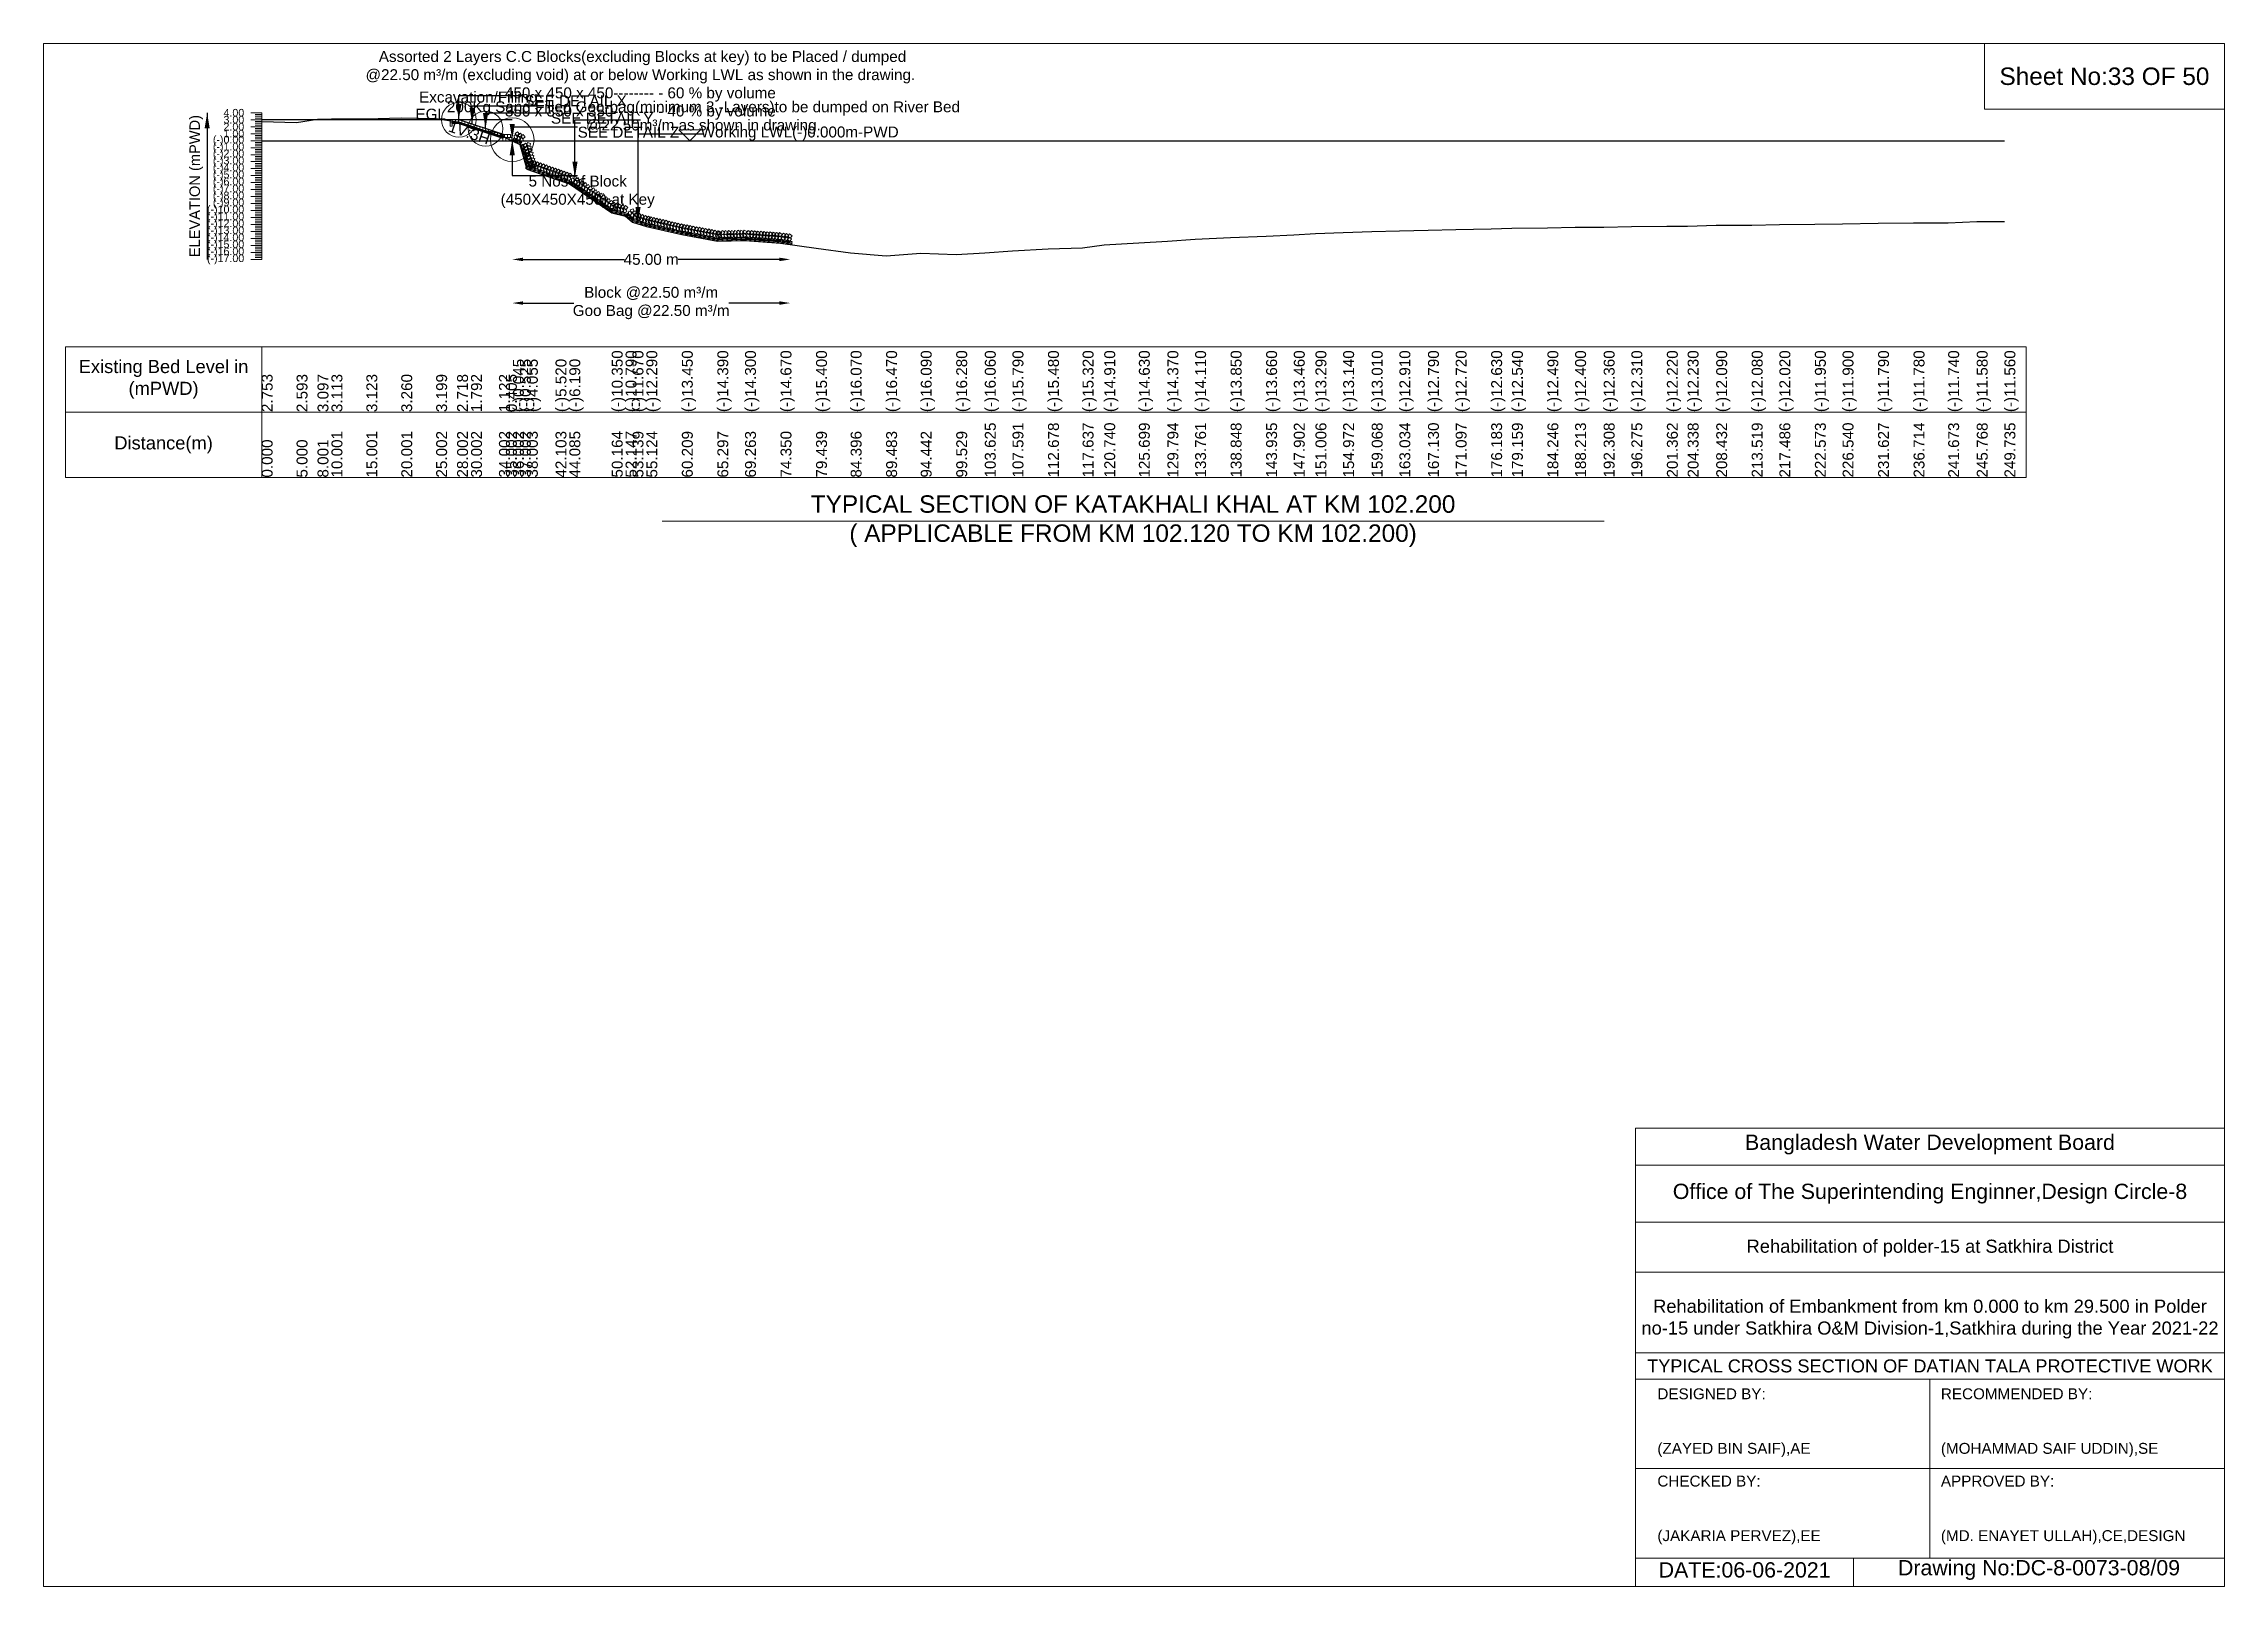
# Model space of a CAD drawing. Header units: inches. Extents: x 89000 to 845000, y -7071 to 31.
# Drawn here: x 580000 to 590000, y -7071 to 0 of the extents above; entities that cross this region are included whole.
import ezdxf

# ---------------------------------------------------------------- set-up
doc = ezdxf.new("R2010")
doc.units = ezdxf.units.IN
doc.header["$LTSCALE"] = 7
doc.header["$MEASUREMENT"] = 0
for name, color, linetype, lineweight in [('Cross section Data Border', 7, 'Continuous', 9), ('Cross Section Labels', 7, 'Continuous', 9), ('Existing_Bed_Level for Xsection', 7, 'Continuous', 25), ('Long Section Labels', 7, 'Continuous', 9)]:
    doc.layers.add(name, color=color, linetype=linetype, lineweight=lineweight)
doc.styles.get("Standard").update_dxf_attribs({"font": 'arial.ttf'})
doc.dimstyles.new('Appron Lebeling Style', dxfattribs={"dimtxt": 50, "dimasz": 50, "dimexe": 0.18, "dimexo": 0.0625, "dimgap": 0.09, "dimtad": 0, "dimtih": 1, "dimtoh": 1, "dimdec": 4, "dimzin": 0, "dimdsep": 46, "dimtxsty": 'Standard', "dimcen": 0.09, "dimse1": 1, "dimse2": 1, "dimadec": 0, "dimazin": 0, "dimtfac": 1, "dimtdec": 4, "dimtofl": 0, "dimtmove": 0, "dimatfit": 3, "dimfxl": 1, "dimtolj": 1, "dimtzin": 0, "dimarcsym": 0})
doc.dimstyles.get("Standard").update_dxf_attribs({"dimtxt": 0.18, "dimasz": 0.18, "dimexe": 0.18, "dimexo": 0.0625, "dimgap": 0.09, "dimtad": 0, "dimtih": 1, "dimtoh": 1, "dimdec": 4, "dimzin": 0, "dimdsep": 46, "dimtxsty": 'Standard', "dimcen": 0.09, "dimadec": 0, "dimazin": 0, "dimtfac": 1, "dimtdec": 4, "dimtofl": 0, "dimtmove": 0, "dimatfit": 3, "dimfxl": 1, "dimtolj": 1, "dimtzin": 0, "dimarcsym": 0})

msp = doc.modelspace()

# ---------------------------------------------------------------- texts
at = {"layer": 'Cross section Data Border', "char_height": 60, "width": 800, "attachment_point": 5}
for s, insert in [('Existing Bed Level in (mPWD)', (580550, -1538.96)), ('Distance(m)', (580550, -1838.96))]:
    msp.add_mtext(s, dxfattribs=dict(at, insert=insert))
at = {"layer": 'Cross Section Labels'}
for s, insert, char_height, attachment_point in [(' Assorted 2 Layers C.C Blocks(excluding Blocks at key) to be Placed / dumped^J@22.50 m³/m (excluding void) at or below Working LWL as shown in the drawing.^J450 x 450 x 450-------- - 60 % by volume^J350 x 350 x 350-------- - 40 % by volume', (582736.54152, -348.96), 50, 8), ('Sheet No:33 OF 50', (589450, -150), 80, 5), ('EGL', (581844.91743, -348.96), 50, 9), ('Excavation/Filling', (582265.27529, -284.96), 50, 9), ('200Kg Sand Filled Geo-bag(minimum 3 -Layers)to be dumped on River Bed^J@22.50m³/m as shown in drawing.', (583025.70805, -412.96), 50, 8), ('SEE DETAIL X', (582204.07529, -236.96), 50, 1), ('SEE DETAIL Y', (582326.47529, -316.96), 50, 1), ('SEE DETAIL Z', (582448.87529, -380.96), 50, 1), ('Working LWL(-)0.000m-PWD', (583012.87529, -444.96), 50, 7), ('5 Nos of Block ^J(450X450X450) at Key', (582448.87529, -604.96), 50, 2), ('TYPICAL SECTION OF KATAKHALI KHAL AT KM 102.200^J( APPLICABLE FROM KM 102.120 TO KM 102.200)', (584995.75986, -2188.96), 80, 5), ('Bangladesh Water Development Board', (588650, -5046), 70, 5), ('Office of The Superintending Enginner,Design Circle-8', (588650, -5271), 70, 5)]:
    msp.add_mtext(s, dxfattribs=dict(at, insert=insert, char_height=char_height, attachment_point=attachment_point))
at = {"layer": 'Cross Section Labels', "insert": (581960.21565, -384.53893), "char_height": 50, "attachment_point": 2, "rotation": 341.565051177}
msp.add_mtext('1V:3H', dxfattribs=at)
at = {"layer": 'Cross Section Labels'}
for s, insert, char_height, width, attachment_point in [('Rehabilitation of polder-15 at Satkhira District', (588650, -5521), 60, 2800, 5), ('Rehabilitation of Embankment from km 0.000 to km 29.500 in Polder no-15 under Satkhira O&M Division-1,Satkhira during the Year 2021-22', (588650, -5846), 60, 2700, 5), ('TYPICAL CROSS SECTION OF DATIAN TALA PROTECTIVE WORK', (588650, -6061), 59.5765532, 2800, 5), ('DESIGNED BY:^J^J^J(ZAYED BIN SAIF),AE', (587400, -6321), 50, 1400, 4), ('RECOMMENDED BY:^J^J^J(MOHAMMAD SAIF UDDIN),SE', (588700, -6321), 50, 1400, 4), ('CHECKED BY:^J^J^J(JAKARIA PERVEZ),EE', (587400, -6721), 50, 1400, 4), ('APPROVED BY:^J^J^J(MD. ENAYET ULLAH),CE,DESIGN', (588700, -6721), 50, 1400, 4), ('DATE:06-06-2021', (587800, -6996), 70, 1400, 5), ('Drawing No:DC-8-0073-08/09', (589150, -6996), 70, 2200, 5)]:
    msp.add_mtext(s, dxfattribs=dict(at, insert=insert, char_height=char_height, width=width, attachment_point=attachment_point))
at = {"layer": 'Long Section Labels', "char_height": 35, "attachment_point": 6}
for s, insert in [('4.00', (580920, -316.96)), ('3.00', (580920, -348.96)), ('2.00', (580920, -380.96)), ('1.00', (580920, -412.96)), ('(-)0.00', (580920, -444.96)), ('(-)1.00', (580920, -476.96)), ('(-)2.00', (580920, -508.96)), ('(-)3.00', (580920, -540.96)), ('(-)4.00', (580920, -572.96)), ('(-)5.00', (580920, -604.96)), ('(-)6.00', (580920, -636.96)), ('(-)7.00', (580920, -668.96)), ('(-)8.00', (580920, -700.96)), ('(-)10.00', (580920, -764.96)), ('(-)11.00', (580920, -796.96)), ('(-)9.00', (580920, -732.96)), ('(-)12.00', (580920, -828.96)), ('(-)13.00', (580920, -860.96)), ('(-)14.00', (580920, -892.96)), ('(-)15.00', (580920, -924.96)), ('(-)16.00', (580920, -956.96)), ('(-)17.00', (580920, -988.96))]:
    msp.add_mtext(s, dxfattribs=dict(at, insert=insert))
at = {"layer": 'Long Section Labels', "rotation": 90}
for s, insert, char_height, attachment_point in [('ELEVATION (mPWD)', (580700, -652.96), 48, 5), ('(-)0.045', (582152.07569, -1688.96), 50, 1), ('(-)0.525', (582184.07651, -1688.96), 50, 1), ('(-)4.055', (582216.08051, -1688.96), 50, 1), ('(-)5.520', (582347.28619, -1688.96), 50, 1), ('(-)6.190', (582410.72002, -1688.96), 50, 1), ('(-)10.350', (582605.26317, -1688.96), 50, 1), ('(-)10.790', (582668.70871, -1688.96), 50, 1), ('(-)11.670', (582700.44706, -1688.96), 50, 1), ('(-)12.290', (582763.95212, -1688.96), 50, 1), ('(-)13.450', (582926.69835, -1688.96), 50, 1), ('(-)14.390', (583089.51046, -1688.96), 50, 1), ('(-)14.300', (583216.43041, -1688.96), 50, 1), ('(-)14.670', (583379.21399, -1688.96), 50, 1), ('(-)15.400', (583542.04694, -1688.96), 50, 1), ('(-)16.070', (583700.67026, -1688.96), 50, 1), ('(-)16.470', (583863.46142, -1688.96), 50, 1), ('(-)16.090', (584022.15627, -1688.96), 50, 1), ('(-)16.280', (584184.91255, -1688.96), 50, 1), ('(-)16.060', (584315.98793, -1688.96), 50, 1), ('(-)15.790', (584442.9031, -1688.96), 50, 1), ('(-)15.480', (584605.69511, -1688.96), 50, 1), ('(-)15.320', (584764.38234, -1688.96), 50, 1), ('(-)14.910', (584863.68205, -1688.96), 50, 1), ('(-)14.630', (585022.37445, -1688.96), 50, 1), ('(-)14.370', (585153.40104, -1688.96), 50, 1), ('(-)14.110', (585280.36657, -1688.96), 50, 1), ('(-)13.850', (585443.12699, -1688.96), 50, 1), ('(-)13.660', (585605.91629, -1688.96), 50, 1), ('(-)13.460', (585732.85861, -1688.96), 50, 1), ('(-)13.290', (585832.17624, -1688.96), 50, 1), ('(-)13.140', (585959.10849, -1688.96), 50, 1), ('(-)13.010', (586090.16316, -1688.96), 50, 1), ('(-)12.910', (586217.09946, -1688.96), 50, 1), ('(-)12.790', (586348.15059, -1688.96), 50, 1), ('(-)12.720', (586475.09055, -1688.96), 50, 1), ('(-)12.630', (586637.86981, -1688.96), 50, 1), ('(-)12.540', (586733.08175, -1688.96), 50, 1), ('(-)12.490', (586895.85904, -1688.96), 50, 1), ('(-)12.400', (587022.81658, -1688.96), 50, 1), ('(-)12.360', (587153.84852, -1688.96), 50, 1), ('(-)12.310', (587280.80834, -1688.96), 50, 1), ('(-)12.220', (587443.57484, -1688.96), 50, 1), ('(-)12.230', (587538.80013, -1688.96), 50, 1), ('(-)12.090', (587669.82812, -1688.96), 50, 1), ('(-)12.080', (587832.6193, -1688.96), 50, 1), ('(-)12.020', (587959.55604, -1688.96), 50, 1), ('(-)11.950', (588122.33865, -1688.96), 50, 1), ('(-)11.900', (588249.28752, -1688.96), 50, 1), ('(-)11.790', (588412.06213, -1688.96), 50, 1), ('(-)11.780', (588574.85369, -1688.96), 50, 1), ('(-)11.740', (588733.52867, -1688.96), 50, 1), ('(-)11.580', (588864.57308, -1688.96), 50, 1), ('(-)11.560', (588991.51972, -1688.96), 50, 1), ('2.753', (581000, -1688.96), 50, 1), ('2.593', (581160.00953, -1688.96), 50, 1), ('3.097', (581256.01833, -1688.96), 50, 1), ('3.113', (581320.02315, -1688.96), 50, 1), ('3.123', (581480.03267, -1688.96), 50, 1), ('3.260', (581640.03903, -1688.96), 50, 1), ('3.199', (581800.04855, -1688.96), 50, 1), ('2.718', (581896.05736, -1688.96), 50, 1), ('1.792', (581960.06217, -1688.96), 50, 1), ('1.122', (582088.06771, -1688.96), 50, 1), ('0.405', (582120.0717, -1688.96), 50, 1), ('10.001', (581320.02315, -1988.96), 50, 1), ('15.001', (581480.03267, -1988.96), 50, 1), ('20.001', (581640.03903, -1988.96), 50, 1), ('25.002', (581800.04855, -1988.96), 50, 1), ('28.002', (581896.05736, -1988.96), 50, 1), ('30.002', (581960.06217, -1988.96), 50, 1), ('34.002', (582088.06771, -1988.96), 50, 1), ('35.002', (582120.0717, -1988.96), 50, 1), ('36.002', (582152.07569, -1988.96), 50, 1), ('37.002', (582184.07651, -1988.96), 50, 1), ('38.003', (582216.08051, -1988.96), 50, 1), ('42.103', (582347.28619, -1988.96), 50, 1), ('44.085', (582410.72002, -1988.96), 50, 1), ('50.164', (582605.26317, -1988.96), 50, 1), ('52.147', (582668.70871, -1988.96), 50, 1), ('53.139', (582700.44706, -1988.96), 50, 1), ('55.124', (582763.95212, -1988.96), 50, 1), ('60.209', (582926.69835, -1988.96), 50, 1), ('65.297', (583089.51046, -1988.96), 50, 1), ('69.263', (583216.43041, -1988.96), 50, 1), ('74.350', (583379.21399, -1988.96), 50, 1), ('79.439', (583542.04694, -1988.96), 50, 1), ('84.396', (583700.67026, -1988.96), 50, 1), ('89.483', (583863.46142, -1988.96), 50, 1), ('94.442', (584022.15627, -1988.96), 50, 1), ('99.529', (584184.91255, -1988.96), 50, 1), ('103.625', (584315.98793, -1988.96), 50, 1), ('107.591', (584442.9031, -1988.96), 50, 1), ('112.678', (584605.69511, -1988.96), 50, 1), ('117.637', (584764.38234, -1988.96), 50, 1), ('120.740', (584863.68205, -1988.96), 50, 1), ('125.699', (585022.37445, -1988.96), 50, 1), ('129.794', (585153.40104, -1988.96), 50, 1), ('133.761', (585280.36657, -1988.96), 50, 1), ('138.848', (585443.12699, -1988.96), 50, 1), ('143.935', (585605.91629, -1988.96), 50, 1), ('147.902', (585732.85861, -1988.96), 50, 1), ('151.006', (585832.17624, -1988.96), 50, 1), ('154.972', (585959.10849, -1988.96), 50, 1), ('159.068', (586090.16316, -1988.96), 50, 1), ('163.034', (586217.09946, -1988.96), 50, 1), ('167.130', (586348.15059, -1988.96), 50, 1), ('171.097', (586475.09055, -1988.96), 50, 1), ('176.183', (586637.86981, -1988.96), 50, 1), ('179.159', (586733.08175, -1988.96), 50, 1), ('184.246', (586895.85904, -1988.96), 50, 1), ('188.213', (587022.81658, -1988.96), 50, 1), ('192.308', (587153.84852, -1988.96), 50, 1), ('196.275', (587280.80834, -1988.96), 50, 1), ('201.362', (587443.57484, -1988.96), 50, 1), ('204.338', (587538.80013, -1988.96), 50, 1), ('208.432', (587669.82812, -1988.96), 50, 1), ('213.519', (587832.6193, -1988.96), 50, 1), ('217.486', (587959.55604, -1988.96), 50, 1), ('222.573', (588122.33865, -1988.96), 50, 1), ('226.540', (588249.28752, -1988.96), 50, 1), ('231.627', (588412.06213, -1988.96), 50, 1), ('236.714', (588574.85369, -1988.96), 50, 1), ('241.673', (588733.52867, -1988.96), 50, 1), ('245.768', (588864.57308, -1988.96), 50, 1), ('249.735', (588991.51972, -1988.96), 50, 1), ('0.000', (581000, -1988.96), 50, 1), ('5.000', (581160.00953, -1988.96), 50, 1), ('8.001', (581256.01833, -1988.96), 50, 1)]:
    msp.add_mtext(s, dxfattribs=dict(at, insert=insert, char_height=char_height, attachment_point=attachment_point))

# ---------------------------------------------------------------- blocks, each defined once
blk = doc.blocks.new('*D325')
at = {"layer": 'Cross Section Labels', "color": 0, "lineweight": -2, "transparency": 16777216}
for p, q in [((582199, -989), (582663, -989)), ((583374, -989), (582910, -989))]:
    blk.add_line(p, q, dxfattribs=at)
at = {"layer": 'Cross Section Labels', "color": 0, "transparency": 16777216}
for points in [[(582199, -981), (582199, -997), (582149, -989)], [(583374, -981), (583374, -997), (583424, -989)]]:
    blk.add_solid(points, dxfattribs=at)
at = {"layer": 'Defpoints', "color": 0, "transparency": 16777216}
for p in [(582149, -445), (583424, -921), (583424, -989)]:
    blk.add_point(p, dxfattribs=at)
at = {"layer": 'Cross Section Labels', "color": 0, "transparency": 16777216, "insert": (582786, -989), "char_height": 50, "attachment_point": 5}
blk.add_mtext('\\A1;45.00 m', dxfattribs=at)
blk = doc.blocks.new('*D326')
at = {"layer": 'Cross Section Labels', "color": 0, "lineweight": -2, "transparency": 16777216}
for p, q in [((582199, -1189), (582431, -1189)), ((583374, -1189), (583142, -1189))]:
    blk.add_line(p, q, dxfattribs=at)
at = {"layer": 'Cross Section Labels', "color": 0, "transparency": 16777216}
for points in [[(582199, -1181), (582199, -1197), (582149, -1189)], [(583374, -1181), (583374, -1197), (583424, -1189)]]:
    blk.add_solid(points, dxfattribs=at)
at = {"layer": 'Defpoints', "color": 0, "transparency": 16777216}
for p in [(582149, -445), (583424, -921), (583424, -1189)]:
    blk.add_point(p, dxfattribs=at)
at = {"layer": 'Cross Section Labels', "color": 0, "transparency": 16777216, "insert": (582786, -1189), "char_height": 50, "attachment_point": 5}
blk.add_mtext('\\A1;Block @22.50 m³/m ^JGoo Bag @22.50 m³/m ', dxfattribs=at)

# ---------------------------------------------------------------- dimensions: what is measured, and where the dimension line sits
at = {"layer": 'Cross Section Labels'}
for base, text, picture, middle in [((583423.71867, -988.96), '45.00 m', '*D325', (582786.29698, -988.96)), ((583423.71867, -1188.96), 'Block @22.50 m³/m ^JGoo Bag @22.50 m³/m ', '*D326', (582786.29698, -1188.96))]:
    dim = msp.add_linear_dim(base=base, p1=(582148.87529, -444.96), p2=(583423.71867, -920.78464), text=text, dimstyle='Appron Lebeling Style', dxfattribs=at)
    dim.commit()
    dim.dimension.update_dxf_attribs({"geometry": picture, "text_midpoint": middle})

# ---------------------------------------------------------------- linework, layer by layer
at = {"layer": 'Cross section Data Border'}
msp.add_lwpolyline([(580100, -1388.96), (589091.51972, -1388.96), (589091.51972, -1988.96), (580100, -1988.96)], close=True, dxfattribs=at)
for points in [[(581000, -1388.96), (581000, -1988.96)], [(580100, -1688.96), (589091.51972, -1688.96)]]:
    msp.add_lwpolyline(points, dxfattribs=at)
at = {"layer": 'Cross Section Labels'}
for points in [[(580000, 0), (590000, 0), (590000, -7071), (580000, -7071)], [(588900, 0), (590000, 0), (590000, -300), (588900, -300)], [(582962.87529, -444.96), (583012.87529, -394.96), (582912.87529, -394.96)]]:
    msp.add_lwpolyline(points, close=True, dxfattribs=at)
for points in [[(582835.75986, -2188.96), (584995.75986, -2188.96), (587155.75986, -2188.96)], [(587300, -7071), (587300, -4971), (590000, -4971)], [(587300, -5141), (590000, -5141)], [(587300, -5401), (590000, -5401)], [(587300, -5631), (590000, -5631)], [(587300, -6001), (590000, -6001)], [(587300, -6121), (590000, -6121)], [(588650, -6121), (588650, -6941)], [(587300, -6531), (590000, -6531)], [(587300, -6941), (590000, -6941)], [(588300, -6941), (588300, -7071)]]:
    msp.add_lwpolyline(points, dxfattribs=at)
for centre, radius in [((581904.07529, -348.96), 80), ((582026.47529, -389.76), 80), ((582148.87529, -440.16), 100)]:
    msp.add_circle(centre, radius, dxfattribs=at)
at = {"layer": 'Existing_Bed_Level for Xsection'}
for points in [[(581000, -356.864), (581160.00953, -361.984), (581256.01833, -345.856), (581320.02315, -345.344), (581480.03267, -345.024), (581640.03903, -340.64), (581800.04855, -342.592), (581896.05736, -357.984), (581960.06217, -387.616), (582088.06771, -409.056), (582120.0717, -432), (582152.07569, -446.4), (582184.07651, -461.76), (582216.08051, -574.72), (582347.28619, -621.6), (582410.72002, -643.04), (582605.26317, -776.16), (582668.70871, -790.24), (582700.44706, -818.4), (582763.95212, -838.24), (582926.69835, -875.36), (583089.51046, -905.44), (583216.43041, -902.56), (583379.21399, -914.4), (583542.04694, -937.76), (583700.67026, -959.2), (583863.46142, -972), (584022.15627, -959.84), (584184.91255, -965.92), (584315.98793, -958.88), (584442.9031, -950.24), (584605.69511, -940.32), (584764.38234, -935.2), (584863.68205, -922.08), (585022.37445, -913.12), (585153.40104, -904.8), (585280.36657, -896.48), (585443.12699, -888.16), (585605.91629, -882.08), (585732.85861, -875.68), (585832.17624, -870.24), (585959.10849, -865.44), (586090.16316, -861.28), (586217.09946, -858.08), (586348.15059, -854.24), (586475.09055, -852), (586637.86981, -849.12), (586733.08175, -846.24), (586895.85904, -844.64), (587022.81658, -841.76), (587153.84852, -840.48), (587280.80834, -838.88), (587443.57484, -836), (587538.80013, -836.32), (587669.82812, -831.84), (587832.6193, -831.52), (587959.55604, -829.6), (588122.33865, -827.36), (588249.28752, -825.76), (588412.06213, -822.24), (588574.85369, -821.92), (588733.52867, -820.64), (588864.57308, -815.52), (588991.51972, -814.88)], [(582148.87529, -348.96), (581000, -348.96)], [(582112.87529, -418.56), (581905.55322, -349.45264), (581904.07529, -348.96), (581902.51743, -348.96), (581873.71743, -348.96)], [(581873.71743, -358.56), (581902.51743, -358.56), (582112.87529, -428.67929)], [(581873.71743, -361.76), (581901.99814, -361.76), (582108.39814, -430.56)], [(581873.71743, -364.96), (581901.47885, -364.96), (582105.67529, -433.02548)], [(581000, -444.96), (588991.51972, -444.96)]]:
    msp.add_lwpolyline(points, dxfattribs=at)
at = {"layer": 'Long Section Labels'}
for points in [[(581000, -316.96), (580950, -316.96)], [(581000, -348.96), (580950, -348.96)], [(581000, -380.96), (580950, -380.96)], [(581000, -324.96), (580970, -324.96)], [(581000, -332.96), (580970, -332.96)], [(581000, -340.96), (580970, -340.96)], [(581000, -356.96), (580970, -356.96)], [(581000, -364.96), (580970, -364.96)], [(581000, -372.96), (580970, -372.96)], [(581000, -388.96), (580970, -388.96)], [(581000, -396.96), (580970, -396.96)], [(581000, -988.96), (581000, -956.96), (581000, -924.96), (581000, -892.96), (581000, -860.96), (581000, -828.96), (581000, -796.96), (581000, -764.96), (581000, -732.96), (581000, -700.96), (581000, -668.96), (581000, -636.96), (581000, -604.96), (581000, -572.96), (581000, -540.96), (581000, -508.96), (581000, -476.96), (581000, -444.96), (581000, -412.96), (581000, -380.96), (581000, -348.96), (581000, -316.96)], [(581000, -412.96), (580950, -412.96)], [(581000, -444.96), (580950, -444.96)], [(581000, -476.96), (580950, -476.96)], [(581000, -404.96), (580970, -404.96)], [(581000, -420.96), (580970, -420.96)], [(581000, -428.96), (580970, -428.96)], [(581000, -436.96), (580970, -436.96)], [(581000, -452.96), (580970, -452.96)], [(581000, -460.96), (580970, -460.96)], [(581000, -468.96), (580970, -468.96)], [(581000, -484.96), (580970, -484.96)], [(581000, -492.96), (580970, -492.96)], [(581000, -508.96), (580950, -508.96)], [(581000, -540.96), (580950, -540.96)], [(581000, -572.96), (580950, -572.96)], [(581000, -500.96), (580970, -500.96)], [(581000, -516.96), (580970, -516.96)], [(581000, -524.96), (580970, -524.96)], [(581000, -532.96), (580970, -532.96)], [(581000, -548.96), (580970, -548.96)], [(581000, -556.96), (580970, -556.96)], [(581000, -564.96), (580970, -564.96)], [(581000, -580.96), (580970, -580.96)], [(581000, -588.96), (580970, -588.96)], [(581000, -596.96), (580970, -596.96)], [(581000, -604.96), (580950, -604.96)], [(581000, -636.96), (580950, -636.96)], [(581000, -668.96), (580950, -668.96)], [(581000, -612.96), (580970, -612.96)], [(581000, -620.96), (580970, -620.96)], [(581000, -628.96), (580970, -628.96)], [(581000, -644.96), (580970, -644.96)], [(581000, -652.96), (580970, -652.96)], [(581000, -660.96), (580970, -660.96)], [(581000, -676.96), (580970, -676.96)], [(581000, -684.96), (580970, -684.96)], [(581000, -692.96), (580970, -692.96)], [(581000, -700.96), (580950, -700.96)], [(581000, -732.96), (580950, -732.96)], [(581000, -764.96), (580950, -764.96)], [(581000, -796.96), (580950, -796.96)], [(581000, -708.96), (580970, -708.96)], [(581000, -716.96), (580970, -716.96)], [(581000, -724.96), (580970, -724.96)], [(581000, -740.96), (580970, -740.96)], [(581000, -748.96), (580970, -748.96)], [(581000, -756.96), (580970, -756.96)], [(581000, -772.96), (580970, -772.96)], [(581000, -780.96), (580970, -780.96)], [(581000, -788.96), (580970, -788.96)], [(581000, -828.96), (580950, -828.96)], [(581000, -860.96), (580950, -860.96)], [(581000, -892.96), (580950, -892.96)], [(581000, -804.96), (580970, -804.96)], [(581000, -812.96), (580970, -812.96)], [(581000, -820.96), (580970, -820.96)], [(581000, -836.96), (580970, -836.96)], [(581000, -844.96), (580970, -844.96)], [(581000, -852.96), (580970, -852.96)], [(581000, -868.96), (580970, -868.96)], [(581000, -876.96), (580970, -876.96)], [(581000, -884.96), (580970, -884.96)], [(581000, -924.96), (580950, -924.96)], [(581000, -956.96), (580950, -956.96)], [(581000, -988.96), (580950, -988.96)], [(581000, -900.96), (580970, -900.96)], [(581000, -908.96), (580970, -908.96)], [(581000, -916.96), (580970, -916.96)], [(581000, -932.96), (580970, -932.96)], [(581000, -940.96), (580970, -940.96)], [(581000, -948.96), (580970, -948.96)], [(581000, -964.96), (580970, -964.96)], [(581000, -972.96), (580970, -972.96)], [(581000, -980.96), (580970, -980.96)]]:
    msp.add_lwpolyline(points, dxfattribs=at)
for points in [[(581873.71743, -348.96), (581864.11743, -348.96), (581864.11743, -363.36), (581873.71743, -363.36)], [(581873.71743, -363.36), (581864.11743, -363.36), (581864.11743, -377.76), (581873.71743, -377.76)], [(581888.11743, -348.96), (581873.71743, -348.96), (581873.71743, -358.56), (581888.11743, -358.56)], [(581902.51743, -348.96), (581888.11743, -348.96), (581888.11743, -358.56), (581902.51743, -358.56)], [(581919.21425, -354.00632), (581905.55322, -349.45264), (581902.51743, -358.56), (581916.17847, -363.11368)], [(581932.87529, -358.56), (581919.21425, -354.00632), (581916.17847, -363.11368), (581929.83951, -367.66736)], [(581946.53633, -363.11368), (581932.87529, -358.56), (581929.83951, -367.66736), (581943.50055, -372.22104)], [(581960.19737, -367.66736), (581946.53633, -363.11368), (581943.50055, -372.22104), (581957.16159, -376.77472)], [(581973.85841, -372.22104), (581960.19737, -367.66736), (581957.16159, -376.77472), (581970.82263, -381.3284)], [(581987.51945, -376.77472), (581973.85841, -372.22104), (581970.82263, -381.3284), (581984.48367, -385.88208)], [(582001.18049, -381.3284), (581987.51945, -376.77472), (581984.48367, -385.88208), (581998.14471, -390.43576)], [(582014.84153, -385.88208), (582001.18049, -381.3284), (581998.14471, -390.43576), (582011.80574, -394.98944)], [(582028.50257, -390.43576), (582014.84153, -385.88208), (582011.80574, -394.98944), (582025.46678, -399.54312)], [(582042.16361, -394.98944), (582028.50257, -390.43576), (582025.46678, -399.54312), (582039.12782, -404.0968)], [(582055.82465, -399.54312), (582042.16361, -394.98944), (582039.12782, -404.0968), (582052.78886, -408.65048)], [(582069.48569, -404.0968), (582055.82465, -399.54312), (582052.78886, -408.65048), (582066.4499, -413.20416)], [(582083.14673, -408.65048), (582069.48569, -404.0968), (582066.4499, -413.20416), (582080.11094, -417.75784)], [(582096.80777, -413.20416), (582083.14673, -408.65048), (582080.11094, -417.75784), (582093.77198, -422.31152)], [(582110.46881, -417.75784), (582096.80777, -413.20416), (582093.77198, -422.31152), (582107.43302, -426.8652)], [(582120.07529, -430.56), (582105.67529, -430.56), (582105.67529, -444.96), (582120.07529, -444.96)], [(582127.27529, -416.16), (582112.87529, -416.16), (582112.87529, -430.56), (582127.27529, -430.56)], [(582134.47529, -430.56), (582120.07529, -430.56), (582120.07529, -444.96), (582134.47529, -444.96)], [(582141.67529, -416.16), (582127.27529, -416.16), (582127.27529, -430.56), (582141.67529, -430.56)], [(582148.87529, -430.56), (582134.47529, -430.56), (582134.47529, -444.96), (582148.87529, -444.96)], [(582172.21694, -419.07056), (582157.85795, -420.15658), (582158.94398, -434.51557), (582173.30297, -433.42955)], [(582181.82004, -415.68519), (582173.68578, -403.80269), (582161.80328, -411.93694), (582169.93753, -423.81945)], [(582185.19894, -425.30175), (582170.83995, -426.38778), (582171.92597, -440.74677), (582186.28496, -439.66074)], [(582194.80203, -421.91639), (582186.66778, -410.03389), (582174.78527, -418.16814), (582182.91953, -430.05065)], [(582198.18093, -431.53295), (582183.82194, -432.61898), (582184.90797, -446.97797), (582199.26695, -445.89194)], [(582207.78402, -428.14759), (582199.64977, -416.26509), (582187.76727, -424.39934), (582195.90152, -436.28184)], [(582219.99319, -466.1721), (582209.67244, -456.13008), (582199.63043, -466.45084), (582209.95118, -476.49285)], [(582223.91852, -480.02676), (582213.59776, -469.98475), (582203.55575, -480.3055), (582213.8765, -490.34752)], [(582227.84384, -493.88143), (582217.52309, -483.83942), (582207.48108, -494.16017), (582217.80183, -504.20219)], [(582231.76917, -507.7361), (582221.44841, -497.69409), (582211.4064, -508.01484), (582221.72715, -518.05685)], [(582228.88834, -471.12755), (582232.40788, -457.16428), (582218.44462, -453.64474), (582214.92507, -467.608)], [(582232.81366, -484.98221), (582236.33321, -471.01895), (582222.36994, -467.4994), (582218.8504, -481.46267)], [(582236.73899, -498.83688), (582240.25853, -484.87361), (582226.29526, -481.35407), (582222.77572, -495.31734)], [(582240.66431, -512.69155), (582244.18386, -498.72828), (582230.22059, -495.20874), (582226.70105, -509.17201)], [(582235.69449, -521.59077), (582225.37374, -511.54875), (582215.33172, -521.86951), (582225.65248, -531.91152)], [(582239.61982, -535.44543), (582229.29906, -525.40342), (582219.25705, -535.72418), (582229.5778, -545.76619)], [(582243.54514, -549.3001), (582233.22439, -539.25809), (582223.18237, -549.57884), (582233.50313, -559.62086)], [(582238.44271, -547.29113), (582224.27494, -549.86682), (582226.85063, -564.0346), (582241.0184, -561.45891)], [(582247.47047, -563.15477), (582237.14971, -553.11276), (582227.1077, -563.43351), (582237.42845, -573.47552)], [(582247.64097, -542.92396), (582238.31332, -531.95332), (582227.34268, -541.28096), (582236.67032, -552.25161)], [(582244.58964, -526.54622), (582248.10918, -512.58295), (582234.14591, -509.06341), (582230.62637, -523.02667)], [(582248.51496, -540.40089), (582252.03451, -526.43762), (582238.07124, -522.91808), (582234.5517, -536.88134)], [(582252.00311, -552.13629), (582237.83534, -554.71198), (582240.41103, -568.87975), (582254.5788, -566.30406)], [(582252.44029, -554.25555), (582255.95983, -540.29229), (582241.99656, -536.77274), (582238.47702, -550.73601)], [(582261.20137, -547.76912), (582251.87372, -536.79847), (582240.90308, -546.12612), (582250.23073, -557.09676)], [(582256.36561, -568.11022), (582259.88516, -554.14695), (582245.92189, -550.62741), (582242.40235, -564.59068)], [(582265.56351, -556.98144), (582251.39574, -559.55713), (582253.97143, -573.7249), (582268.1392, -571.14921)], [(582274.76177, -552.61427), (582265.43412, -541.64362), (582254.46348, -550.97127), (582263.79113, -561.94191)], [(582279.12391, -561.82659), (582264.95614, -564.40228), (582267.53183, -578.57006), (582281.69961, -575.99437)], [(582288.32217, -557.45942), (582278.99453, -546.48878), (582268.02388, -555.81642), (582277.35153, -566.78707)], [(582292.68432, -566.67174), (582278.51654, -569.24744), (582281.09223, -583.41521), (582295.26001, -580.83952)], [(582301.88257, -562.30457), (582292.55493, -551.33393), (582281.58428, -560.66158), (582290.91193, -571.63222)], [(582306.24472, -571.5169), (582292.07694, -574.09259), (582294.65264, -588.26036), (582308.82041, -585.68467)], [(582315.44297, -567.14973), (582306.11533, -556.17908), (582295.14469, -565.50673), (582304.47233, -576.47737)], [(582319.80512, -576.36205), (582305.63735, -578.93774), (582308.21304, -593.10552), (582322.38081, -590.52982)], [(582329.00338, -571.99488), (582319.67573, -561.02424), (582308.70509, -570.35188), (582318.03273, -581.32253)], [(582333.36552, -581.2072), (582319.19775, -583.7829), (582321.77344, -597.95067), (582335.94121, -595.37498)], [(582342.56378, -576.84003), (582333.23613, -565.86939), (582322.26549, -575.19704), (582331.59313, -586.16768)], [(582346.92592, -586.05236), (582332.75815, -588.62805), (582335.33384, -602.79582), (582349.50161, -600.22013)], [(582356.12418, -581.68519), (582346.79653, -570.71454), (582335.82589, -580.04219), (582345.15354, -591.01283)], [(582360.48632, -590.89751), (582346.31855, -593.4732), (582348.89424, -607.64098), (582363.06202, -605.06528)], [(582369.68458, -586.53034), (582360.35693, -575.5597), (582349.38629, -584.88734), (582358.71394, -595.85799)], [(582373.59728, -595.28547), (582359.47598, -598.10486), (582362.29538, -612.22616), (582376.41667, -609.40676)], [(582382.71893, -590.76047), (582373.20367, -579.95216), (582362.39535, -589.46742), (582371.91062, -600.27574)], [(582387.23914, -599.89628), (582373.11784, -602.71567), (582375.93724, -616.83697), (582390.05854, -614.01758)], [(582396.36079, -595.37129), (582386.84553, -584.56297), (582376.03721, -594.07824), (582385.55248, -604.88655)], [(582410.00266, -599.9821), (582400.48739, -589.17378), (582389.67907, -598.68905), (582399.19434, -609.49737)], [(582423.64452, -604.59291), (582414.12925, -593.7846), (582403.32094, -603.29986), (582412.8362, -614.10818)], [(582400.881, -604.50709), (582386.75971, -607.32649), (582389.5791, -621.44778), (582403.7004, -618.62839)], [(582414.52286, -609.11791), (582400.40157, -611.9373), (582403.22096, -626.0586), (582417.34226, -623.2392)], [(582435.44879, -619.54623), (582421.09156, -618.43723), (582419.98255, -632.79446), (582434.33978, -633.90347)], [(582445.45485, -617.65977), (582439.22112, -604.67899), (582426.24034, -610.91273), (582432.47408, -623.89351)], [(582447.33288, -627.67816), (582432.97565, -626.56916), (582431.86665, -640.92639), (582446.22388, -642.03539)], [(582457.33895, -625.7917), (582451.10521, -612.81092), (582438.12444, -619.04466), (582444.35818, -632.02544)], [(582459.21698, -635.81009), (582444.85975, -634.70109), (582443.75074, -649.05832), (582458.10798, -650.16732)], [(582469.22305, -633.92362), (582462.98931, -620.94285), (582450.00853, -627.17659), (582456.24227, -640.15736)], [(582471.10108, -643.94202), (582456.74385, -642.83301), (582455.63484, -657.19024), (582469.99207, -658.29925)], [(582481.10714, -642.05555), (582474.8734, -629.07478), (582461.89263, -635.30852), (582468.12637, -648.28929)], [(582482.98517, -652.07395), (582468.62794, -650.96494), (582467.51894, -665.32217), (582481.87617, -666.43118)], [(582492.99124, -650.18748), (582486.7575, -637.20671), (582473.77673, -643.44045), (582480.01047, -656.42122)], [(582494.86927, -660.20587), (582480.51204, -659.09687), (582479.40303, -673.4541), (582493.76027, -674.56311)], [(582504.87534, -658.31941), (582498.6416, -645.33863), (582485.66082, -651.57237), (582491.89456, -664.55315)], [(582506.75337, -668.3378), (582492.39614, -667.2288), (582491.28713, -681.58603), (582505.64436, -682.69503)], [(582516.75943, -666.45134), (582510.52569, -653.47056), (582497.54492, -659.7043), (582503.77866, -672.68508)], [(582518.63746, -676.46973), (582504.28023, -675.36072), (582503.17123, -689.71796), (582517.52846, -690.82696)], [(582528.64353, -674.58326), (582522.40979, -661.60249), (582509.42902, -667.83623), (582515.66276, -680.817)], [(582530.52156, -684.60166), (582516.16433, -683.49265), (582515.05532, -697.84988), (582529.41255, -698.95889)], [(582540.52763, -682.71519), (582534.29389, -669.73442), (582521.31311, -675.96816), (582527.54685, -688.94893)], [(582542.40566, -692.73359), (582528.04842, -691.62458), (582526.93942, -705.98181), (582541.29665, -707.09082)], [(582552.41172, -690.84712), (582546.17798, -677.86635), (582533.19721, -684.10009), (582539.43095, -697.08086)], [(582554.28975, -700.86551), (582539.93252, -699.75651), (582538.82352, -714.11374), (582553.18075, -715.22275)], [(582564.29582, -698.97905), (582558.06208, -685.99827), (582545.08131, -692.23201), (582551.31504, -705.21279)], [(582576.17992, -707.11098), (582569.94618, -694.1302), (582556.9654, -700.36394), (582563.19914, -713.34472)], [(582566.17385, -708.99744), (582551.81662, -707.88844), (582550.70761, -722.24567), (582565.06484, -723.35467)], [(582578.05795, -717.12937), (582563.70071, -716.02036), (582562.59171, -730.3776), (582576.94894, -731.4866)], [(582588.06401, -715.2429), (582581.83027, -702.26213), (582568.8495, -708.49587), (582575.08324, -721.47664)], [(582589.94204, -725.2613), (582575.58481, -724.15229), (582574.47581, -738.50952), (582588.83304, -739.61853)], [(582599.94811, -723.37483), (582593.71437, -710.39406), (582580.73359, -716.6278), (582586.96733, -729.60857)], [(582601.82614, -733.39323), (582587.46891, -732.28422), (582586.3599, -746.64145), (582600.71713, -747.75046)], [(582611.8322, -731.50676), (582605.59847, -718.52599), (582592.61769, -724.75972), (582598.85143, -737.7405)], [(582613.71023, -741.52515), (582599.353, -740.41615), (582598.244, -754.77338), (582612.60123, -755.88239)], [(582623.7163, -739.63869), (582617.48256, -726.65791), (582604.50179, -732.89165), (582610.73553, -745.87243)], [(582625.59433, -749.65708), (582611.2371, -748.54808), (582610.12809, -762.90531), (582624.48533, -764.01431)], [(582628.31661, -747.11082), (582614.57955, -751.42977), (582618.89851, -765.16682), (582632.63556, -760.84787)], [(582635.6004, -747.77062), (582629.36666, -734.78984), (582616.38588, -741.02358), (582622.61962, -754.00435)], [(582636.89982, -741.63281), (582626.27931, -731.90836), (582616.55487, -742.52886), (582627.17537, -752.25331)], [(582642.37459, -750.2306), (582628.63754, -754.54955), (582632.95649, -768.28661), (582646.69355, -763.96765)], [(582650.9578, -744.75259), (582640.3373, -735.02814), (582630.61285, -745.64865), (582641.23336, -755.3731)], [(582656.43258, -753.35039), (582642.69552, -757.66934), (582647.01448, -771.40639), (582660.75153, -767.08744)], [(582665.01579, -747.87238), (582654.39528, -738.14793), (582644.67084, -748.76843), (582655.29134, -758.49288)], [(582670.49056, -756.47017), (582656.75351, -760.78913), (582661.07246, -774.52618), (582674.80952, -770.20722)], [(582679.07377, -750.99216), (582668.45327, -741.26771), (582658.72882, -751.88822), (582669.34933, -761.61267)], [(582697.44491, -771.14664), (582683.33981, -768.2473), (582680.44047, -782.3524), (582694.54557, -785.25174)], [(582707.60849, -770.52888), (582703.05048, -756.86928), (582689.39089, -761.4273), (582693.9489, -775.08689)], [(582708.21634, -780.70364), (582694.11124, -777.8043), (582691.2119, -791.9094), (582705.317, -794.80874)], [(582718.37992, -780.08588), (582713.82191, -766.42629), (582700.16232, -770.9843), (582704.72033, -784.64389)], [(582718.98777, -790.26064), (582704.88267, -787.3613), (582701.98333, -801.4664), (582716.08843, -804.36574)], [(582719.54996, -789.42441), (582705.49764, -792.56961), (582708.64284, -806.62193), (582722.69516, -803.47673)], [(582728.56454, -784.68969), (582718.80187, -774.10431), (582708.21649, -783.86697), (582717.97915, -794.45236)], [(582729.15136, -789.64288), (582724.59334, -775.98329), (582710.93375, -780.5413), (582715.49176, -794.20089)], [(582733.2948, -793.71852), (582719.24248, -796.86372), (582722.38768, -810.91604), (582736.44, -807.77084)], [(582742.30938, -788.9838), (582732.54671, -778.39842), (582721.96133, -788.16108), (582731.72399, -798.74647)], [(582747.03964, -798.01263), (582732.98732, -801.15783), (582736.13252, -815.21015), (582750.18484, -812.06495)], [(582756.05422, -793.27791), (582746.29155, -782.69252), (582735.70617, -792.45519), (582745.46883, -803.04057)], [(582769.79906, -797.57202), (582760.03639, -786.98663), (582749.45101, -796.7493), (582759.21367, -807.33468)], [(582783.5439, -801.86612), (582773.78123, -791.28074), (582763.19585, -801.04341), (582772.95851, -811.62879)], [(582794.66835, -803.64296), (582784.10506, -793.85639), (582774.31849, -804.41967), (582784.88177, -814.20625)], [(582808.70779, -806.84515), (582798.14451, -797.05858), (582788.35793, -807.62186), (582798.92121, -817.40843)], [(582760.78448, -802.30674), (582746.73216, -805.45194), (582749.87736, -819.50426), (582763.92968, -816.35906)], [(582774.52932, -806.60085), (582760.477, -809.74605), (582763.6222, -823.79837), (582777.67452, -820.65317)], [(582786.05315, -809.07053), (582772.291, -813.30884), (582776.52931, -827.07099), (582790.29146, -822.83268)], [(582800.09259, -812.27272), (582786.33044, -816.51103), (582790.56875, -830.27318), (582804.3309, -826.03487)], [(582814.13204, -815.47491), (582800.36989, -819.71322), (582804.60819, -833.47537), (582818.37034, -829.23706)], [(582822.74723, -810.04734), (582812.18395, -800.26077), (582802.39738, -810.82405), (582812.96066, -820.61062)], [(582828.17148, -818.6771), (582814.40933, -822.9154), (582818.64764, -836.67755), (582832.40979, -832.43925)], [(582836.78668, -813.24953), (582826.22339, -803.46295), (582816.43682, -814.02624), (582827.0001, -823.81281)], [(582842.21093, -821.87929), (582828.44878, -826.11759), (582832.68708, -839.87974), (582846.44923, -835.64144)], [(582850.82612, -816.45172), (582840.26284, -806.66514), (582830.47626, -817.22843), (582841.03955, -827.015)], [(582856.25037, -825.08148), (582842.48822, -829.31978), (582846.72652, -843.08193), (582860.48867, -838.84363)], [(582864.86557, -819.65391), (582854.30228, -809.86733), (582844.51571, -820.43061), (582855.07899, -830.21719)], [(582870.28981, -828.28367), (582856.52766, -832.52197), (582860.76597, -846.28412), (582874.52812, -842.04582)], [(582878.90501, -822.8561), (582868.34173, -813.06952), (582858.55515, -823.6328), (582869.11843, -833.41938)], [(582884.32926, -831.48586), (582870.56711, -835.72416), (582874.80541, -849.48631), (582888.56756, -845.248)], [(582892.94445, -826.05829), (582882.38117, -816.27171), (582872.59459, -826.83499), (582883.15788, -836.62157)], [(582898.3687, -834.68804), (582884.60655, -838.92635), (582888.84486, -852.6885), (582902.60701, -848.45019)], [(582906.9839, -829.26047), (582896.42061, -819.4739), (582886.63404, -830.03718), (582897.19732, -839.82376)], [(582912.40815, -837.89023), (582898.646, -842.12854), (582902.8843, -855.89069), (582916.64645, -851.65238)], [(582921.02334, -832.46266), (582910.46006, -822.67609), (582900.67348, -833.23937), (582911.23677, -843.02595)], [(582926.44759, -841.09242), (582912.68544, -845.33073), (582916.92374, -859.09288), (582930.68589, -854.85457)], [(582935.06278, -835.66485), (582924.4995, -825.87828), (582914.71293, -836.44156), (582925.27621, -846.22813)], [(582939.18454, -843.74859), (582925.61035, -848.55497), (582930.41673, -862.12917), (582943.99092, -857.32278)], [(582947.56681, -837.96779), (582936.60607, -828.62851), (582927.26679, -839.58925), (582938.22753, -848.92853)], [(582953.3449, -846.36476), (582939.7707, -851.17114), (582944.57709, -864.74533), (582958.15128, -859.93895)], [(582961.72717, -840.58396), (582950.76643, -831.24468), (582941.42715, -842.20542), (582952.38789, -851.5447)], [(582967.50525, -848.98092), (582953.93106, -853.78731), (582958.73745, -867.3615), (582972.31164, -862.55511)], [(582975.88753, -843.20013), (582964.92679, -833.86084), (582955.5875, -844.82158), (582966.54824, -854.16086)], [(582981.66561, -851.59709), (582968.09142, -856.40347), (582972.8978, -869.97766), (582986.47199, -865.17128)], [(582990.04788, -845.81629), (582979.08714, -836.47701), (582969.74786, -847.43775), (582980.7086, -856.77703)], [(582995.82596, -854.21325), (582982.25177, -859.01964), (582987.05816, -872.59383), (583000.63235, -867.78744)], [(583004.20824, -848.43246), (582993.2475, -839.09317), (582983.90822, -850.05391), (582994.86895, -859.3932)], [(583009.98632, -856.82942), (582996.41213, -861.6358), (583001.21851, -875.21), (583014.7927, -870.40361)], [(583018.36859, -851.04862), (583007.40785, -841.70934), (582998.06857, -852.67008), (583009.02931, -862.00936)], [(583024.14667, -859.44559), (583010.57248, -864.25197), (583015.37887, -877.82616), (583028.95306, -873.01978)], [(583032.52895, -853.66479), (583021.56821, -844.32551), (583012.22893, -855.28625), (583023.18967, -864.62553)], [(583038.30703, -862.06175), (583024.73284, -866.86814), (583029.53922, -880.44233), (583043.11342, -875.63594)], [(583046.6893, -856.28096), (583035.72857, -846.94167), (583026.38928, -857.90241), (583037.35002, -867.24169)], [(583052.46739, -864.67792), (583038.8932, -869.4843), (583043.69958, -883.05849), (583057.27377, -878.25211)], [(583060.84966, -858.89712), (583049.88892, -849.55784), (583040.54964, -860.51858), (583051.51038, -869.85786)], [(583066.62774, -867.29408), (583053.05355, -872.10047), (583057.85994, -885.67466), (583071.43413, -880.86827)], [(583075.01002, -861.51329), (583064.04928, -852.174), (583054.70999, -863.13474), (583065.67073, -872.47403)], [(583080.7881, -869.91025), (583067.21391, -874.71663), (583072.02029, -888.29083), (583085.59448, -883.48444)], [(583089.17037, -864.12945), (583078.20963, -854.79017), (583068.87035, -865.75091), (583079.83109, -875.09019)], [(583094.94845, -872.52642), (583081.37426, -877.3328), (583086.18065, -890.90699), (583099.75484, -886.10061)], [(583103.33073, -866.74562), (583092.36999, -857.40634), (583083.03071, -868.36708), (583093.99144, -877.70636)], [(583109.54525, -864.41367), (583096.91022, -857.50599), (583090.00255, -870.14102), (583102.63758, -877.0487)], [(583102.51808, -871.78245), (583090.20938, -879.25613), (583097.68307, -891.56483), (583109.99176, -884.09115)], [(583123.94155, -864.087), (583111.30652, -857.17932), (583104.39884, -869.81435), (583117.03387, -876.72203)], [(583116.91437, -871.45578), (583104.60568, -878.92946), (583112.07936, -891.23816), (583124.38806, -883.76447)], [(583138.33784, -863.76032), (583125.70281, -856.85265), (583118.79513, -869.48768), (583131.43017, -876.39535)], [(583131.31067, -871.1291), (583119.00197, -878.60279), (583126.47566, -890.91149), (583138.78435, -883.4378)], [(583152.73414, -863.43365), (583140.0991, -856.52597), (583133.19143, -869.161), (583145.82646, -876.06868)], [(583145.70696, -870.80243), (583133.39826, -878.27612), (583140.87195, -890.58481), (583153.18065, -883.11113)], [(583167.13043, -863.10698), (583154.4954, -856.1993), (583147.58772, -868.83433), (583160.22275, -875.74201)], [(583160.10326, -870.47576), (583147.79456, -877.94944), (583155.26824, -890.25814), (583167.57694, -882.78445)], [(583181.52672, -862.7803), (583168.89169, -855.87263), (583161.98402, -868.50766), (583174.61905, -875.41533)], [(583174.49955, -870.14908), (583162.19085, -877.62277), (583169.66454, -889.93147), (583181.97324, -882.45778)], [(583195.92302, -862.45363), (583183.28799, -855.54595), (583176.38031, -868.18099), (583189.01534, -875.08866)], [(583188.89584, -869.82241), (583176.58715, -877.2961), (583184.06083, -889.60479), (583196.36953, -882.13111)], [(583210.31931, -862.12696), (583197.68428, -855.21928), (583190.77661, -867.85431), (583203.41164, -874.76199)], [(583203.29214, -869.49574), (583190.98344, -876.96942), (583198.45713, -889.27812), (583210.76582, -881.80443)], [(583224.71561, -861.80028), (583212.08058, -854.89261), (583205.1729, -867.52764), (583217.80793, -874.43532)], [(583217.68843, -869.16906), (583205.37973, -876.64275), (583212.85342, -888.95145), (583225.16212, -881.47776)], [(583235.22194, -870.48488), (583222.25796, -876.75348), (583228.52657, -889.71746), (583241.49054, -883.44886)], [(583242.91837, -863.81817), (583230.99793, -855.73961), (583222.91937, -867.66005), (583234.83981, -875.73861)], [(583256.23581, -879.22485), (583244.31537, -871.14629), (583236.23681, -883.06673), (583248.15725, -891.14529)], [(583257.28043, -864.86279), (583245.35999, -856.78423), (583237.28143, -868.70467), (583249.20187, -876.78323)], [(583270.59787, -880.26947), (583258.67743, -872.19091), (583250.59887, -884.11135), (583262.51931, -892.18991)], [(583271.64249, -865.90741), (583259.72205, -857.82885), (583251.64349, -869.74929), (583263.56393, -877.82785)], [(583284.95993, -881.31409), (583273.03949, -873.23553), (583264.96093, -885.15597), (583276.88137, -893.23453)], [(583286.00455, -866.95203), (583274.08411, -858.87347), (583266.00555, -870.79391), (583277.92599, -878.87247)], [(583299.32199, -882.35871), (583287.40155, -874.28015), (583279.32299, -886.20058), (583291.24343, -894.27914)], [(583300.36661, -867.99665), (583288.44617, -859.91809), (583280.36761, -871.83852), (583292.28805, -879.91708)], [(583313.68405, -883.40332), (583301.76361, -875.32476), (583293.68505, -887.2452), (583305.60549, -895.32376)], [(583314.72867, -869.04126), (583302.80823, -860.9627), (583294.72967, -872.88314), (583306.65011, -880.9617)], [(583328.04611, -884.44794), (583316.12567, -876.36938), (583308.04711, -888.28982), (583319.96755, -896.36838)], [(583329.09073, -870.08588), (583317.17029, -862.00732), (583309.09173, -873.92776), (583321.01217, -882.00632)], [(583342.40817, -885.49256), (583330.48773, -877.414), (583322.40917, -889.33444), (583334.32961, -897.413)], [(583343.45279, -871.1305), (583331.53235, -863.05194), (583323.45379, -874.97238), (583335.37423, -883.05094)], [(583356.77023, -886.53718), (583344.84979, -878.45862), (583336.77123, -890.37906), (583348.69167, -898.45762)], [(583357.81485, -872.17512), (583345.89441, -864.09656), (583337.81585, -876.017), (583349.73629, -884.09556)], [(583371.13229, -887.5818), (583359.21185, -879.50324), (583351.13329, -891.42368), (583363.05373, -899.50224)], [(583372.17691, -873.21974), (583360.25647, -865.14118), (583352.17791, -877.06162), (583364.09835, -885.14018)], [(583385.49435, -888.62642), (583373.57391, -880.54786), (583365.49535, -892.4683), (583377.41579, -900.54686)], [(583386.53897, -874.26436), (583374.61853, -866.1858), (583366.53997, -878.10624), (583378.46041, -886.1848)], [(583401.53271, -891.17273), (583390.20544, -882.28156), (583381.31426, -893.60882), (583392.64153, -902.5)], [(583403.5776, -876.91866), (583392.25033, -868.02749), (583383.35915, -879.35475), (583394.68642, -888.24593)], [(583415.78678, -893.21762), (583404.45951, -884.32644), (583395.56833, -895.65371), (583406.8956, -904.54489)], [(583417.83166, -878.96355), (583406.5044, -870.07237), (583397.61322, -881.39964), (583408.94049, -890.29082)], [(583430.04084, -895.26251), (583418.71358, -886.37133), (583409.8224, -897.6986), (583421.14967, -906.58977)], [(583432.08573, -881.00844), (583420.75846, -872.11726), (583411.86729, -883.44453), (583423.19455, -892.33571)]]:
    msp.add_lwpolyline(points, close=True, dxfattribs=at)
for centre, major_axis in [((582159.68975, -447.03755), (9.60091, -4.60832)), ((582162.04376, -442.13324), (9.60091, -4.60832)), ((582164.39777, -437.22893), (9.60091, -4.60832)), ((582178.89156, -456.25418), (9.60091, -4.60832)), ((582181.24557, -451.34988), (9.60091, -4.60832)), ((582183.59958, -446.44557), (9.60091, -4.60832)), ((582190.57585, -474.72152), (2.903, -10.2463)), ((582195.80984, -473.23862), (2.903, -10.2463)), ((582196.38184, -495.21412), (2.903, -10.2463)), ((582201.04382, -471.75572), (2.903, -10.2463)), ((582201.61583, -493.73122), (2.903, -10.2463)), ((582206.84982, -492.24832), (2.903, -10.2463)), ((582202.18784, -515.70671), (2.903, -10.2463)), ((582207.42182, -514.22381), (2.903, -10.2463)), ((582207.99383, -536.1993), (2.903, -10.2463)), ((582212.65581, -512.74091), (2.903, -10.2463)), ((582213.22781, -534.7164), (2.903, -10.2463)), ((582213.79982, -556.6919), (2.903, -10.2463)), ((582220.13355, -573.27975), (10.02867, -3.58326)), ((582221.96394, -568.15693), (10.02867, -3.58326)), ((582223.79433, -563.03411), (10.02867, -3.58326)), ((582218.4618, -533.2335), (2.903, -10.2463)), ((582219.03381, -555.209), (2.903, -10.2463)), ((582224.26779, -553.7261), (2.903, -10.2463)), ((582240.19089, -580.44627), (10.02867, -3.58326)), ((582242.02128, -575.32345), (10.02867, -3.58326)), ((582243.85167, -570.20063), (10.02867, -3.58326)), ((582260.24823, -587.61279), (10.02867, -3.58326)), ((582262.07862, -582.48997), (10.02867, -3.58326)), ((582263.90901, -577.36715), (10.02867, -3.58326)), ((582280.30557, -594.77931), (10.02867, -3.58326)), ((582282.13596, -589.65649), (10.02867, -3.58326)), ((582283.96636, -584.53367), (10.02867, -3.58326)), ((582300.36291, -601.94583), (10.02867, -3.58326)), ((582302.1933, -596.82301), (10.02867, -3.58326)), ((582304.0237, -591.70019), (10.02867, -3.58326)), ((582322.25065, -603.98953), (10.02867, -3.58326)), ((582324.08104, -598.86671), (10.02867, -3.58326)), ((582320.42025, -609.11235), (10.02867, -3.58326)), ((582340.47759, -616.27887), (10.02867, -3.58326)), ((582342.30799, -611.15605), (10.02867, -3.58326)), ((582344.13838, -606.03323), (10.02867, -3.58326)), ((582360.56476, -623.21686), (10.08891, -3.40995)), ((582362.30662, -618.06327), (10.08891, -3.40995)), ((582364.04849, -612.90968), (10.08891, -3.40995)), ((582380.74259, -630.03677), (10.08891, -3.40995)), ((582382.48445, -624.88318), (10.08891, -3.40995)), ((582384.22632, -619.72958), (10.08891, -3.40995)), ((582400.92042, -636.85667), (10.08891, -3.40995)), ((582402.66228, -631.70308), (10.08891, -3.40995)), ((582404.40415, -626.54949), (10.08891, -3.40995)), ((582420.53833, -646.46254), (8.78895, -6.01401)), ((582423.61039, -641.97299), (8.78895, -6.01401)), ((582426.68245, -637.48344), (8.78895, -6.01401)), ((582438.11623, -658.49056), (8.78895, -6.01401)), ((582441.18829, -654.00102), (8.78895, -6.01401)), ((582444.26035, -649.51147), (8.78895, -6.01401)), ((582455.69412, -670.51859), (8.78895, -6.01401)), ((582458.76619, -666.02904), (8.78895, -6.01401)), ((582461.83825, -661.53949), (8.78895, -6.01401)), ((582473.27202, -682.54661), (8.78895, -6.01401)), ((582476.34409, -678.05707), (8.78895, -6.01401)), ((582479.41615, -673.56752), (8.78895, -6.01401)), ((582490.84992, -694.57464), (8.78895, -6.01401)), ((582493.92198, -690.08509), (8.78895, -6.01401)), ((582496.99405, -685.59554), (8.78895, -6.01401)), ((582508.42782, -706.60266), (8.78895, -6.01401)), ((582511.49988, -702.11312), (8.78895, -6.01401)), ((582514.57195, -697.62357), (8.78895, -6.01401)), ((582526.00572, -718.63069), (8.78895, -6.01401)), ((582529.07778, -714.14114), (8.78895, -6.01401)), ((582532.14984, -709.65159), (8.78895, -6.01401)), ((582543.58362, -730.65871), (8.78895, -6.01401)), ((582546.65568, -726.16917), (8.78895, -6.01401)), ((582549.72774, -721.67962), (8.78895, -6.01401)), ((582561.16152, -742.68674), (8.78895, -6.01401)), ((582564.23358, -738.19719), (8.78895, -6.01401)), ((582567.30564, -733.70764), (8.78895, -6.01401)), ((582578.73942, -754.71476), (8.78895, -6.01401)), ((582581.81148, -750.22522), (8.78895, -6.01401)), ((582584.88354, -745.73567), (8.78895, -6.01401)), ((582596.31732, -766.74279), (8.78895, -6.01401)), ((582599.38938, -762.25324), (8.78895, -6.01401)), ((582602.46144, -757.76369), (8.78895, -6.01401)), ((582614.24651, -775.36743), (10.39666, -2.30725)), ((582615.4251, -770.05664), (10.39666, -2.30725)), ((582616.60368, -764.74584), (10.39666, -2.30725)), ((582635.03983, -779.98194), (10.39666, -2.30725)), ((582636.21842, -774.67115), (10.39666, -2.30725)), ((582637.397, -769.36035), (10.39666, -2.30725)), ((582655.83315, -784.59645), (10.39666, -2.30725)), ((582657.01174, -779.28565), (10.39666, -2.30725)), ((582658.19033, -773.97486), (10.39666, -2.30725)), ((582676.1291, -793.1875), (7.96607, -7.06793)), ((582679.73953, -789.11829), (7.96607, -7.06793)), ((582683.34995, -785.04908), (7.96607, -7.06793)), ((582692.06124, -807.32336), (7.96607, -7.06793)), ((582695.67167, -803.25416), (7.96607, -7.06793)), ((582699.28209, -799.18495), (7.96607, -7.06793)), ((582708.5841, -818.09249), (10.16507, -3.17573)), ((582710.20632, -812.9), (10.16507, -3.17573)), ((582711.82854, -807.7075), (10.16507, -3.17573)), ((582728.91424, -824.44395), (10.16507, -3.17573)), ((582730.53646, -819.25146), (10.16507, -3.17573)), ((582732.15868, -814.05896), (10.16507, -3.17573)), ((582749.24439, -830.79542), (10.16507, -3.17573)), ((582750.86661, -825.60292), (10.16507, -3.17573)), ((582752.48883, -820.41043), (10.16507, -3.17573)), ((582769.47141, -836.70901), (10.38295, -2.3682)), ((582770.68112, -831.40522), (10.38295, -2.3682)), ((582771.89084, -826.10143), (10.38295, -2.3682)), ((582790.23731, -841.44541), (10.38295, -2.3682)), ((582791.44702, -836.14162), (10.38295, -2.3682)), ((582792.65674, -830.83783), (10.38295, -2.3682)), ((582811.0032, -846.1818), (10.38295, -2.3682)), ((582812.21292, -840.87801), (10.38295, -2.3682)), ((582813.42264, -835.57422), (10.38295, -2.3682)), ((582831.7691, -850.91819), (10.38295, -2.3682)), ((582832.97882, -845.6144), (10.38295, -2.3682)), ((582834.18853, -840.31061), (10.38295, -2.3682)), ((582852.535, -855.65459), (10.38295, -2.3682)), ((582853.74471, -850.3508), (10.38295, -2.3682)), ((582854.95443, -845.04701), (10.38295, -2.3682)), ((582873.3009, -860.39098), (10.38295, -2.3682)), ((582874.51061, -855.08719), (10.38295, -2.3682)), ((582875.72033, -849.7834), (10.38295, -2.3682)), ((582894.06679, -865.12737), (10.38295, -2.3682)), ((582895.27651, -859.82358), (10.38295, -2.3682)), ((582896.48623, -854.51979), (10.38295, -2.3682)), ((582914.83269, -869.86377), (10.38295, -2.3682)), ((582916.04241, -864.55998), (10.38295, -2.3682)), ((582917.25212, -859.25619), (10.38295, -2.3682)), ((582935.55934, -874.23106), (10.47237, -1.9348)), ((582936.54767, -868.88159), (10.47237, -1.9348)), ((582937.536, -863.53213), (10.47237, -1.9348)), ((582956.50408, -878.10066), (10.47237, -1.9348)), ((582957.49241, -872.75119), (10.47237, -1.9348)), ((582958.48074, -867.40173), (10.47237, -1.9348)), ((582977.44882, -881.97026), (10.47237, -1.9348)), ((582978.43715, -876.62079), (10.47237, -1.9348)), ((582979.42548, -871.27133), (10.47237, -1.9348)), ((582998.39356, -885.83986), (10.47237, -1.9348)), ((582999.38189, -880.49039), (10.47237, -1.9348)), ((583000.37022, -875.14093), (10.47237, -1.9348)), ((583019.3383, -889.70946), (10.47237, -1.9348)), ((583020.32663, -884.35999), (10.47237, -1.9348)), ((583021.31495, -879.01053), (10.47237, -1.9348)), ((583040.28304, -893.57906), (10.47237, -1.9348)), ((583041.27136, -888.22959), (10.47237, -1.9348)), ((583042.25969, -882.88013), (10.47237, -1.9348)), ((583061.22778, -897.44866), (10.47237, -1.9348)), ((583062.2161, -892.09919), (10.47237, -1.9348)), ((583063.20443, -886.74973), (10.47237, -1.9348)), ((583082.17251, -901.31826), (10.47237, -1.9348)), ((583083.16084, -895.96879), (10.47237, -1.9348)), ((583084.14917, -890.61933), (10.47237, -1.9348)), ((583102.53305, -891.541), (10.64686, 0.24159)), ((583102.65646, -896.9796), (10.64686, 0.24159)), ((583102.77987, -902.4182), (10.64686, 0.24159)), ((583123.82676, -891.05781), (10.64686, 0.24159)), ((583123.95017, -896.49641), (10.64686, 0.24159)), ((583124.07358, -901.93501), (10.64686, 0.24159)), ((583145.12048, -890.57463), (10.64686, 0.24159)), ((583145.24389, -896.01323), (10.64686, 0.24159)), ((583145.3673, -901.45183), (10.64686, 0.24159)), ((583166.4142, -890.09144), (10.64686, 0.24159)), ((583166.53761, -895.53004), (10.64686, 0.24159)), ((583166.66102, -900.96864), (10.64686, 0.24159)), ((583187.70792, -889.60825), (10.64686, 0.24159)), ((583187.83133, -895.04685), (10.64686, 0.24159)), ((583187.95474, -900.48545), (10.64686, 0.24159)), ((583209.00164, -889.12507), (10.64686, 0.24159)), ((583209.12505, -894.56367), (10.64686, 0.24159)), ((583209.24846, -900.00227), (10.64686, 0.24159)), ((583230.7675, -900.87562), (10.62154, -0.77255)), ((583231.16213, -895.44995), (10.62154, -0.77255)), ((583231.55676, -890.02428), (10.62154, -0.77255)), ((583252.01058, -902.42072), (10.62154, -0.77255)), ((583252.40521, -896.99506), (10.62154, -0.77255)), ((583252.79985, -891.56939), (10.62154, -0.77255)), ((583273.64829, -898.54016), (10.62154, -0.77255)), ((583274.04293, -893.1145), (10.62154, -0.77255)), ((583294.89138, -900.08527), (10.62154, -0.77255)), ((583295.28601, -894.6596), (10.62154, -0.77255)), ((583316.13446, -901.63038), (10.62154, -0.77255)), ((583316.52909, -896.20471), (10.62154, -0.77255)), ((583337.77218, -897.74982), (10.62154, -0.77255)), ((583359.01526, -899.29493), (10.62154, -0.77255)), ((583381.20261, -900.94605), (10.54167, -1.51231)), ((583273.25366, -903.96583), (10.62154, -0.77255)), ((583294.49674, -905.51094), (10.62154, -0.77255)), ((583315.73983, -907.05605), (10.62154, -0.77255)), ((583336.98291, -908.60115), (10.62154, -0.77255)), ((583337.37754, -903.17549), (10.62154, -0.77255)), ((583358.22599, -910.14626), (10.62154, -0.77255)), ((583358.62063, -904.72059), (10.62154, -0.77255)), ((583379.65758, -911.71579), (10.54167, -1.51231)), ((583380.43009, -906.33092), (10.54167, -1.51231)), ((583400.74093, -914.74041), (10.54167, -1.51231)), ((583401.51344, -909.35554), (10.54167, -1.51231)), ((583402.28595, -903.97067), (10.54167, -1.51231)), ((583421.82428, -917.76502), (10.54167, -1.51231)), ((583422.59679, -912.38015), (10.54167, -1.51231)), ((583423.3693, -906.99528), (10.54167, -1.51231))]:
    msp.add_ellipse(centre, major_axis=major_axis, ratio=0.255, dxfattribs=at)

msp.set_redraw_order([(e.dxf.handle, doc.entitydb.next_handle()) for e in msp.query("TEXT MTEXT ATTDEF DIMENSION ARC_DIMENSION")])  # texts and dimensions are drawn at this point

# ---------------------------------------------------------------- leaders
at = {"layer": 'Cross Section Labels', "annotation_type": 0, "has_hookline": 1, "hookline_direction": 0}
for points, text_width in [([(581904.07529, -348.96), (581904.07529, -236.96), (582203.98529, -236.96)], 466.13233), ([(581965.27529, -366.48), (581965.27529, -284.96), (582265.18529, -284.96)], 533.32196), ([(582026.47529, -389.76), (582026.47529, -316.96), (582326.38529, -316.96)], 466.03001), ([(582148.87529, -440.16), (582148.87529, -380.96), (582448.78529, -380.96)], 460.91405), ([(582436.54152, -613.27214), (582436.54152, -348.96), (582736.45152, -348.96)], 2510.77763), ([(582148.87529, -440.16), (582148.87529, -604.96), (582448.78529, -604.96)], 701.90996), ([(582725.70805, -820.71333), (582725.70805, -412.96), (583025.61805, -412.96)], 2345.7367)]:
    msp.add_leader(points, dimstyle='Standard', override={"dimasz": 72}, dxfattribs=dict(at, text_width=text_width))
at = {"layer": 'Long Section Labels'}
msp.add_leader([(580750, -316.96), (580750, -988.96)], dimstyle='Standard', override={"dimasz": 72}, dxfattribs=at)

doc.saveas('drawing.dxf')
